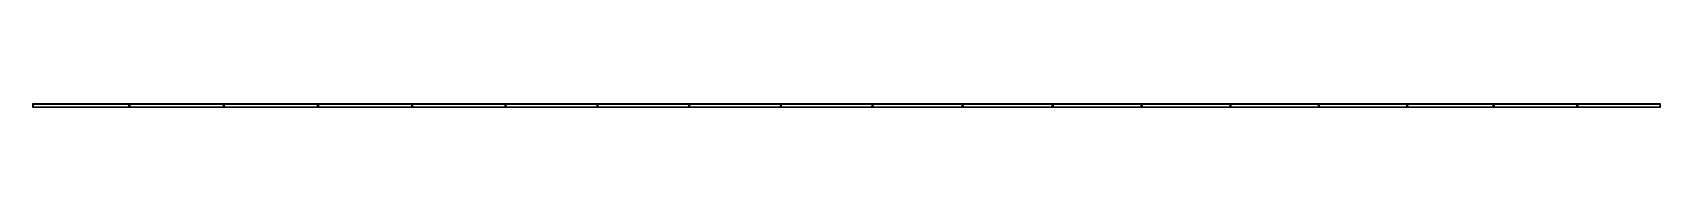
# Model space of a CAD drawing. Header units: millimetres. Extents: x 0 to 240831, y 0 to 45222.
# Drawn here: x 0 to 154186, y 7000 to 7300 of the extents above; entities that cross this region are included whole.
import ezdxf

# ---------------------------------------------------------------- set-up
doc = ezdxf.new("R2010")
doc.units = ezdxf.units.MM
doc.header["$LTSCALE"] = 1000
doc.layers.add('IPE300', color=2, linetype='Continuous')
doc.layers.add('PERFORACIONES', color=1, linetype='Continuous')

# ---------------------------------------------------------------- blocks, each defined once
blk = doc.blocks.new('D19')
at = {"layer": 'PERFORACIONES', "linetype": 'ByBlock'}
for p, q in [((-24.5, 0), (24.5, 0)), ((0, 24.5), (0, -24.5))]:
    blk.add_line(p, q, dxfattribs=at)
blk.add_circle((0, 0), 9.5, dxfattribs=at)

msp = doc.modelspace()

# ---------------------------------------------------------------- linework, layer by layer
at = {"layer": 'IPE300'}
for p, q in [((0, 7289.3), (9150, 7289.3)), ((0, 7010.7), (9150, 7010.7)), ((9160, 7289.3), (18100, 7289.3)), ((9160, 7010.7), (18100, 7010.7)), ((18110, 7289.3), (27017, 7289.3)), ((18110, 7010.7), (27017, 7010.7)), ((27027, 7289.3), (35932, 7289.3)), ((27027, 7010.7), (35932, 7010.7)), ((35942, 7289.3), (44774, 7289.3)), ((35942, 7010.7), (44774, 7010.7)), ((44784, 7289.3), (53492, 7289.3)), ((44784, 7010.7), (53492, 7010.7)), ((53502, 7289.3), (62177, 7289.3)), ((53502, 7010.7), (62177, 7010.7)), ((62187, 7289.3), (70853, 7289.3)), ((62187, 7010.7), (70853, 7010.7)), ((70863, 7289.3), (79527, 7289.3)), ((70863, 7010.7), (79527, 7010.7)), ((79537, 7289.3), (88072, 7289.3)), ((79537, 7010.7), (88072, 7010.7)), ((88082, 7289.3), (96594, 7289.3)), ((88082, 7010.7), (96594, 7010.7)), ((96604, 7289.3), (105026, 7289.3)), ((96604, 7010.7), (105026, 7010.7)), ((105036, 7289.3), (113445, 7289.3)), ((105036, 7010.7), (113445, 7010.7)), ((113455, 7289.3), (121817, 7289.3)), ((113455, 7010.7), (121817, 7010.7)), ((121827, 7289.3), (130177, 7289.3)), ((121827, 7010.7), (130177, 7010.7)), ((130187, 7289.3), (138370, 7289.3)), ((130187, 7010.7), (138370, 7010.7)), ((138380, 7289.3), (146289, 7289.3)), ((138380, 7010.7), (146289, 7010.7)), ((146299, 7289.3), (154186, 7289.3)), ((146299, 7010.7), (154186, 7010.7))]:
    msp.add_line(p, q, dxfattribs=at)
for points in [[(0, 7000), (9150, 7000), (9150, 7300), (0, 7300)], [(9160, 7000), (18100, 7000), (18100, 7300), (9160, 7300)], [(18110, 7000), (27017, 7000), (27017, 7300), (18110, 7300)], [(27027, 7000), (35932, 7000), (35932, 7300), (27027, 7300)], [(35942, 7000), (44774, 7000), (44774, 7300), (35942, 7300)], [(44784, 7000), (53492, 7000), (53492, 7300), (44784, 7300)], [(53502, 7000), (62177, 7000), (62177, 7300), (53502, 7300)], [(62187, 7000), (70853, 7000), (70853, 7300), (62187, 7300)], [(70863, 7000), (79527, 7000), (79527, 7300), (70863, 7300)], [(79537, 7000), (88072, 7000), (88072, 7300), (79537, 7300)], [(88082, 7000), (96594, 7000), (96594, 7300), (88082, 7300)], [(96604, 7000), (105026, 7000), (105026, 7300), (96604, 7300)], [(105036, 7000), (113445, 7000), (113445, 7300), (105036, 7300)], [(113455, 7000), (121817, 7000), (121817, 7300), (113455, 7300)], [(121827, 7000), (130177, 7000), (130177, 7300), (121827, 7300)], [(130187, 7000), (138370, 7000), (138370, 7300), (130187, 7300)], [(138380, 7000), (146289, 7000), (146289, 7300), (138380, 7300)], [(146299, 7000), (154186, 7000), (154186, 7300), (146299, 7300)]]:
    msp.add_lwpolyline(points, close=True, dxfattribs=at)

# ---------------------------------------------------------------- block references
for p in [(50, 7210), (50, 7150), (50, 7090), (9100, 7210), (9100, 7150), (9100, 7090), (9210, 7210), (9210, 7150), (9210, 7090), (18050, 7210), (18050, 7150), (18050, 7090), (18160, 7210), (18160, 7150), (18160, 7090), (26967, 7210), (26967, 7150), (26967, 7090), (27077, 7210), (27077, 7150), (27077, 7090), (35882, 7210), (35882, 7150), (35882, 7090), (35992, 7210), (35992, 7150), (35992, 7090), (44724, 7210), (44724, 7150), (44724, 7090), (44834, 7210), (44834, 7150), (44834, 7090), (53442, 7210), (53442, 7150), (53442, 7090), (53552, 7210), (53552, 7150), (53552, 7090), (62127, 7210), (62127, 7150), (62127, 7090), (62237, 7210), (62237, 7150), (62237, 7090), (70803, 7210), (70803, 7150), (70803, 7090), (70913, 7210), (70913, 7150), (70913, 7090), (79477, 7210), (79477, 7150), (79477, 7090), (79587, 7210), (79587, 7150), (79587, 7090), (88022, 7210), (88022, 7150), (88022, 7090), (88132, 7210), (88132, 7150), (88132, 7090), (96544, 7210), (96544, 7150), (96544, 7090), (96654, 7210), (96654, 7150), (96654, 7090), (104976, 7210), (104976, 7150), (104976, 7090), (105086, 7210), (105086, 7150), (105086, 7090), (113395, 7210), (113395, 7150), (113395, 7090), (113505, 7210), (113505, 7150), (113505, 7090), (121767, 7210), (121767, 7150), (121767, 7090), (121877, 7210), (121877, 7150), (121877, 7090), (130127, 7210), (130127, 7150), (130127, 7090), (130237, 7210), (130237, 7150), (130237, 7090), (138320, 7210), (138320, 7150), (138320, 7090), (138430, 7210), (138430, 7150), (138430, 7090), (146239, 7210), (146239, 7150), (146239, 7090), (146349, 7210), (146349, 7150), (146349, 7090), (154136, 7210), (154136, 7150), (154136, 7090)]:
    msp.add_blockref('D19', p, dxfattribs=at)

doc.saveas('drawing.dxf')
